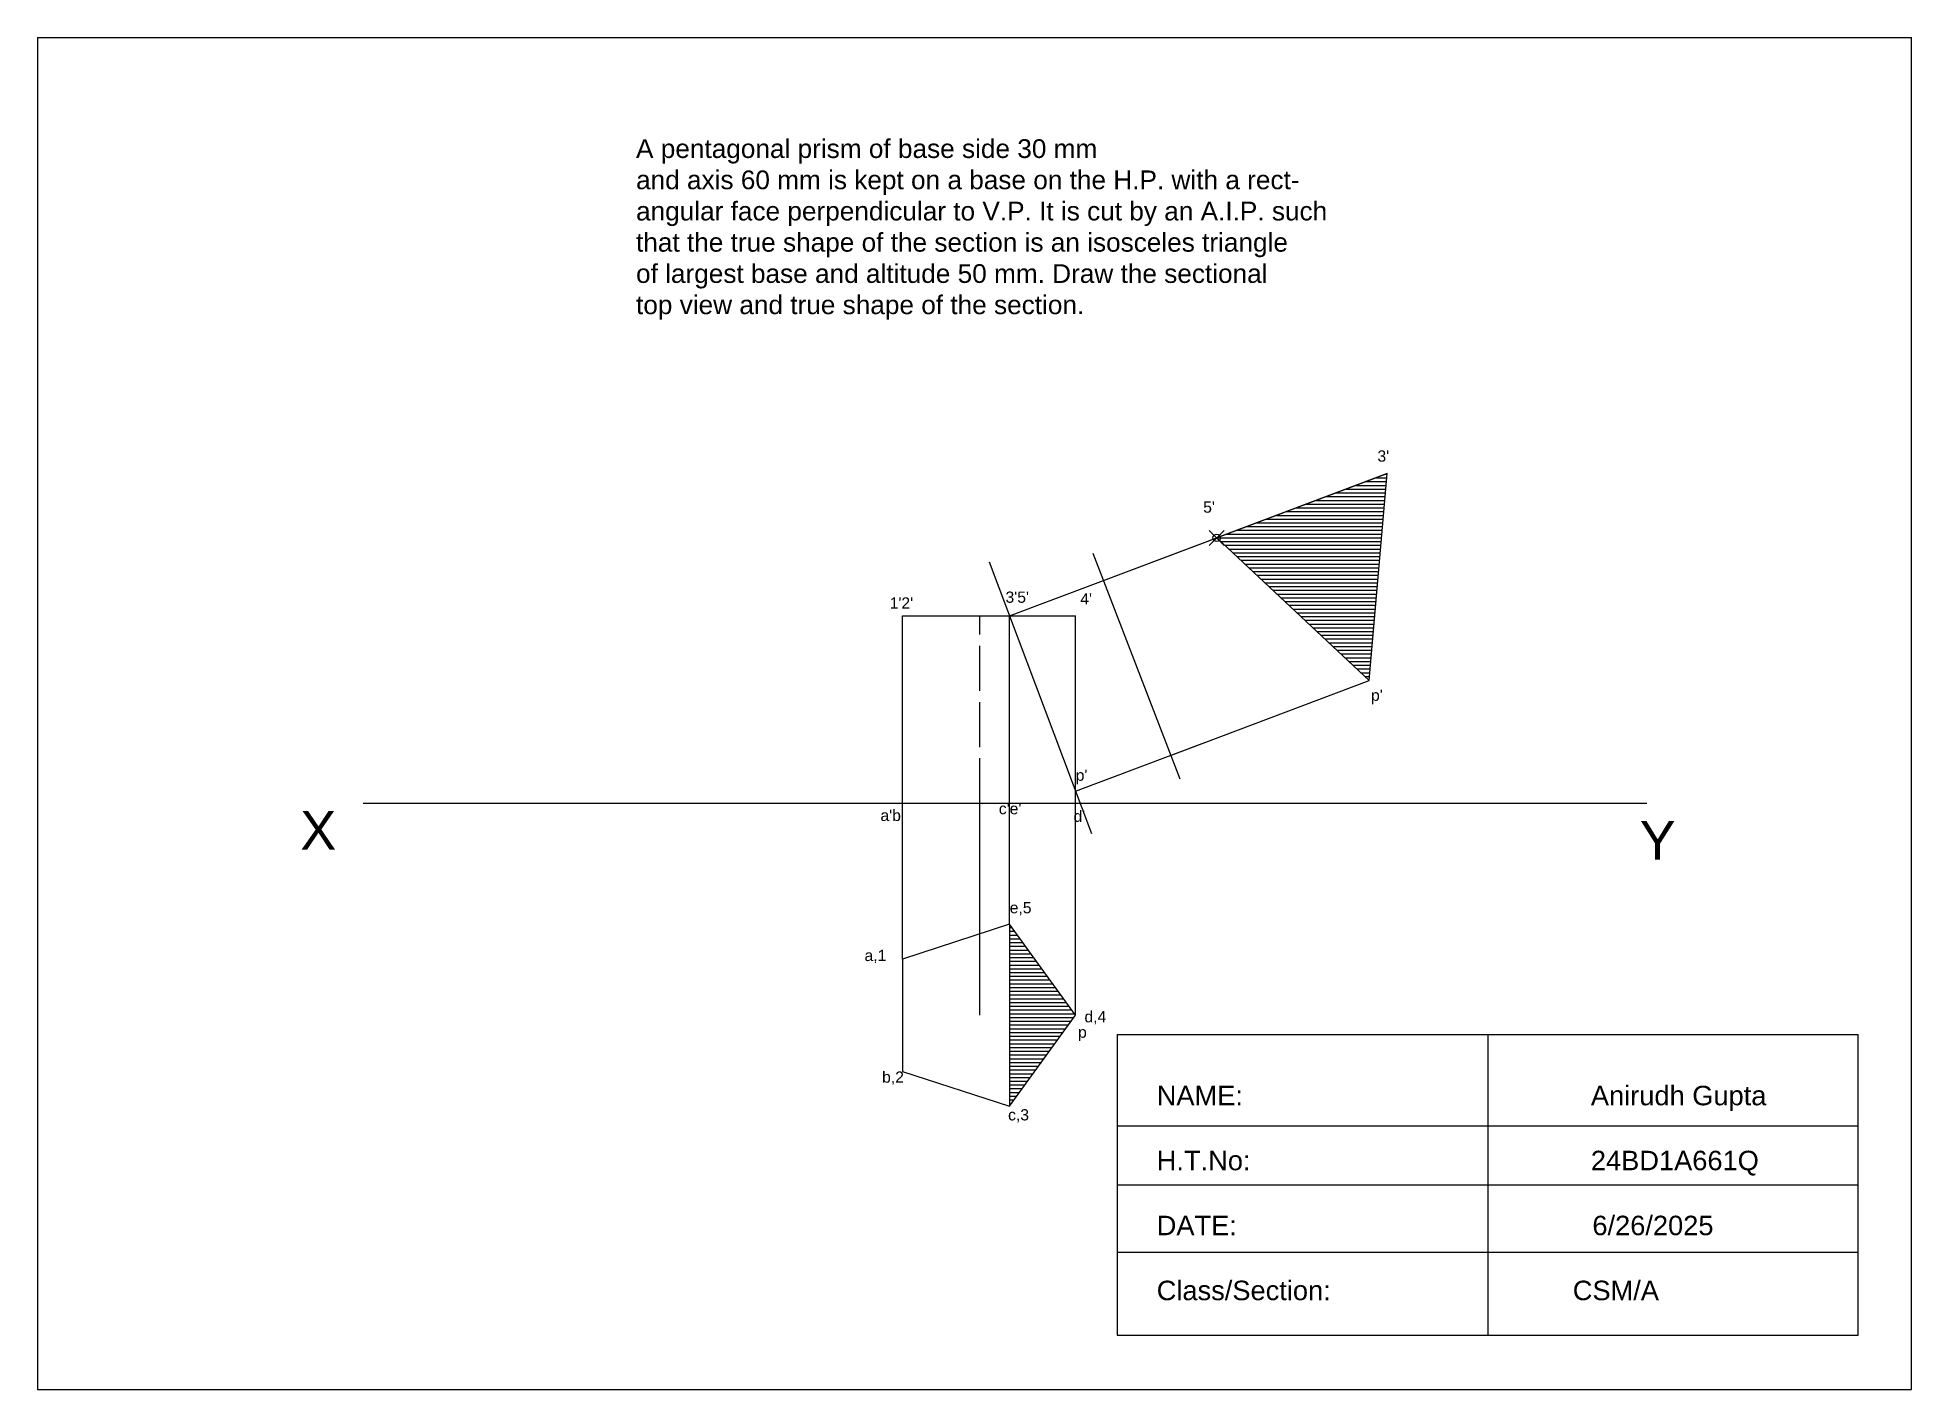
# Model space of a CAD drawing. Header units: millimetres. Extents: x 2302 to 7484, y 1369 to 1932.
# Drawn here: x 2302 to 2802, y 1501 to 1862 of the extents above; entities that cross this region are included whole.
import ezdxf

# ---------------------------------------------------------------- set-up
doc = ezdxf.new("R2010")
doc.units = ezdxf.units.MM
doc.header["$PDMODE"] = 35
doc.header["$PDSIZE"] = 2
doc.linetypes.add('ACAD_ISO02W100', pattern=[15, 12, -3])
doc.styles.get("Standard").update_dxf_attribs({"font": 'arial.ttf'})
pattern_1 = [(0, (-4310.9959, 1415.3156), (0, 1), [])]

msp = doc.modelspace()

# ---------------------------------------------------------------- texts
for s, height, p in [("3'", 3, (2659.61, 1748.64)), ("5'", 3, (2613.12, 1735.02)), ("1'2'", 3, (2529.47, 1709.42)), ("3'5'", 3, (2560.38, 1710.98)), ("4'", 3, (2580.32, 1710.54)), ("p'", 3, (2657.89, 1684.81)), ("p'", 3, (2579.09, 1663.47)), ('X', 10.31, (2372.22, 1645.08)), ("a'b'", 3, (2527.01, 1652.75)), ("c'e'", 3, (2558.59, 1654.54)), ("d'", 3, (2578.53, 1652.52)), ('Y', 10.31, (2729.57, 1642.46)), ('e,5', 3, (2561.5, 1628.12)), ('a,1', 3, (2522.75, 1615.37)), ('d,4', 3, (2581.44, 1599.02)), ('p', 3, (2579.72, 1594.9)), ('b,2', 3, (2527.45, 1582.91)), ('c,3', 3, (2561.06, 1572.84))]:
    msp.add_text(s, height=height).set_placement(p)
at = {"insert": (2461.8, 1834.68), "char_height": 5, "width": 206.1522, "attachment_point": 1}
msp.add_mtext('A pentagonal prism of base side 30 mm\\Pand axis 60 mm is kept on a base on the H.P. with a rect-\\Pangular face perpendicular to V.P. It is cut by an A.I.P. such\\Pthat the true shape of the section is an isosceles triangle\\Pof largest base and altitude 50 mm. Draw the sectional\\Ptop view and true shape of the section.', dxfattribs=at)
at = {"insert": (2600.72, 1582.08), "char_height": 5.2, "attachment_point": 1}
msp.add_mtext_dynamic_manual_height_columns('NAME:                                              Anirudh Gupta\\P\\PH.T.No:                                             24BD1A661Q\\P\\PDATE:                                               6/26/2025\\P\\PClass/Section:                                CSM/A', width=175.8995, gutter_width=12.5, heights=[0], dxfattribs=at)

# ---------------------------------------------------------------- hatches: boundary and pattern name
h = msp.add_hatch()
h.set_pattern_fill('_USER', color=256, pattern_type=0)
h.set_pattern_definition(pattern_1)
h.paths.add_polyline_path([(2616.73, 1728.31), (2657.4, 1690.2), (2662.21, 1745.45)])
h = msp.add_hatch()
h.set_pattern_fill('_USER', color=256, pattern_type=0)
h.set_pattern_definition(pattern_1)
h.paths.add_polyline_path([(2561.45, 1576.63), (2579.09, 1600.9), (2561.45, 1625.17)])

# ---------------------------------------------------------------- linework, layer by layer
for p, q in [((2302.1, 1861.84), (2302.1, 1501.02)), ((2302.1, 1861.84), (2802.1, 1861.84)), ((2802.1, 1501.02), (2802.1, 1861.84)), ((2586.5, 1716.92), (2662.21, 1745.45)), ((2662.21, 1745.45), (2616.73, 1728.31)), ((2657.4, 1690.2), (2662.21, 1745.45)), ((2586.5, 1716.92), (2616.73, 1728.31)), ((2616.73, 1728.31), (2657.4, 1690.2)), ((2556, 1721.94), (2583.32, 1649.43)), ((2561.45, 1707.48), (2596.2, 1720.57)), ((2583.7, 1724.21), (2606.85, 1663.98)), ((2532.92, 1657.48), (2532.92, 1707.48)), ((2532.92, 1707.48), (2579.09, 1707.48)), ((2561.45, 1657.48), (2561.45, 1707.48)), ((2579.09, 1657.48), (2579.09, 1707.48)), ((2604.44, 1670.24), (2657.4, 1690.2)), ((2579.09, 1660.68), (2613.6, 1673.69)), ((2389.03, 1657.48), (2731.49, 1657.48)), ((2532.92, 1615.9), (2532.92, 1657.48)), ((2553.57, 1600.9), (2553.57, 1657.48)), ((2561.45, 1625.17), (2561.45, 1657.48)), ((2579.09, 1600.9), (2579.09, 1657.48)), ((2561.45, 1625.17), (2561.45, 1576.63)), ((2579.09, 1600.9), (2561.45, 1625.17)), ((2561.45, 1576.63), (2579.09, 1600.9)), ((2590.19, 1595.74), (2590.19, 1515.55)), ((2590.19, 1595.74), (2787.85, 1595.74)), ((2689.02, 1595.74), (2689.02, 1515.55)), ((2787.85, 1515.55), (2787.85, 1595.74)), ((2590.19, 1571.38), (2787.85, 1571.38)), ((2590.19, 1555.64), (2787.85, 1555.64)), ((2590.19, 1537.66), (2787.85, 1537.66)), ((2590.19, 1515.55), (2787.85, 1515.55)), ((2302.1, 1501.02), (2802.1, 1501.02))]:
    msp.add_line(p, q)
at = {"linetype": 'ACAD_ISO02W100'}
msp.add_line((2553.57, 1657.48), (2553.57, 1707.48), dxfattribs=at)
msp.add_lwpolyline([(2532.92, 1615.9), (2532.92, 1585.9), (2561.45, 1576.63), (2579.09, 1600.9), (2561.45, 1625.17)], close=True)
msp.add_point((2616.73, 1728.31))

msp.set_redraw_order([(e.dxf.handle, doc.entitydb.next_handle()) for e in msp.query("TEXT MTEXT ATTDEF DIMENSION ARC_DIMENSION")])  # texts and dimensions are drawn at this point

doc.saveas('drawing.dxf')
